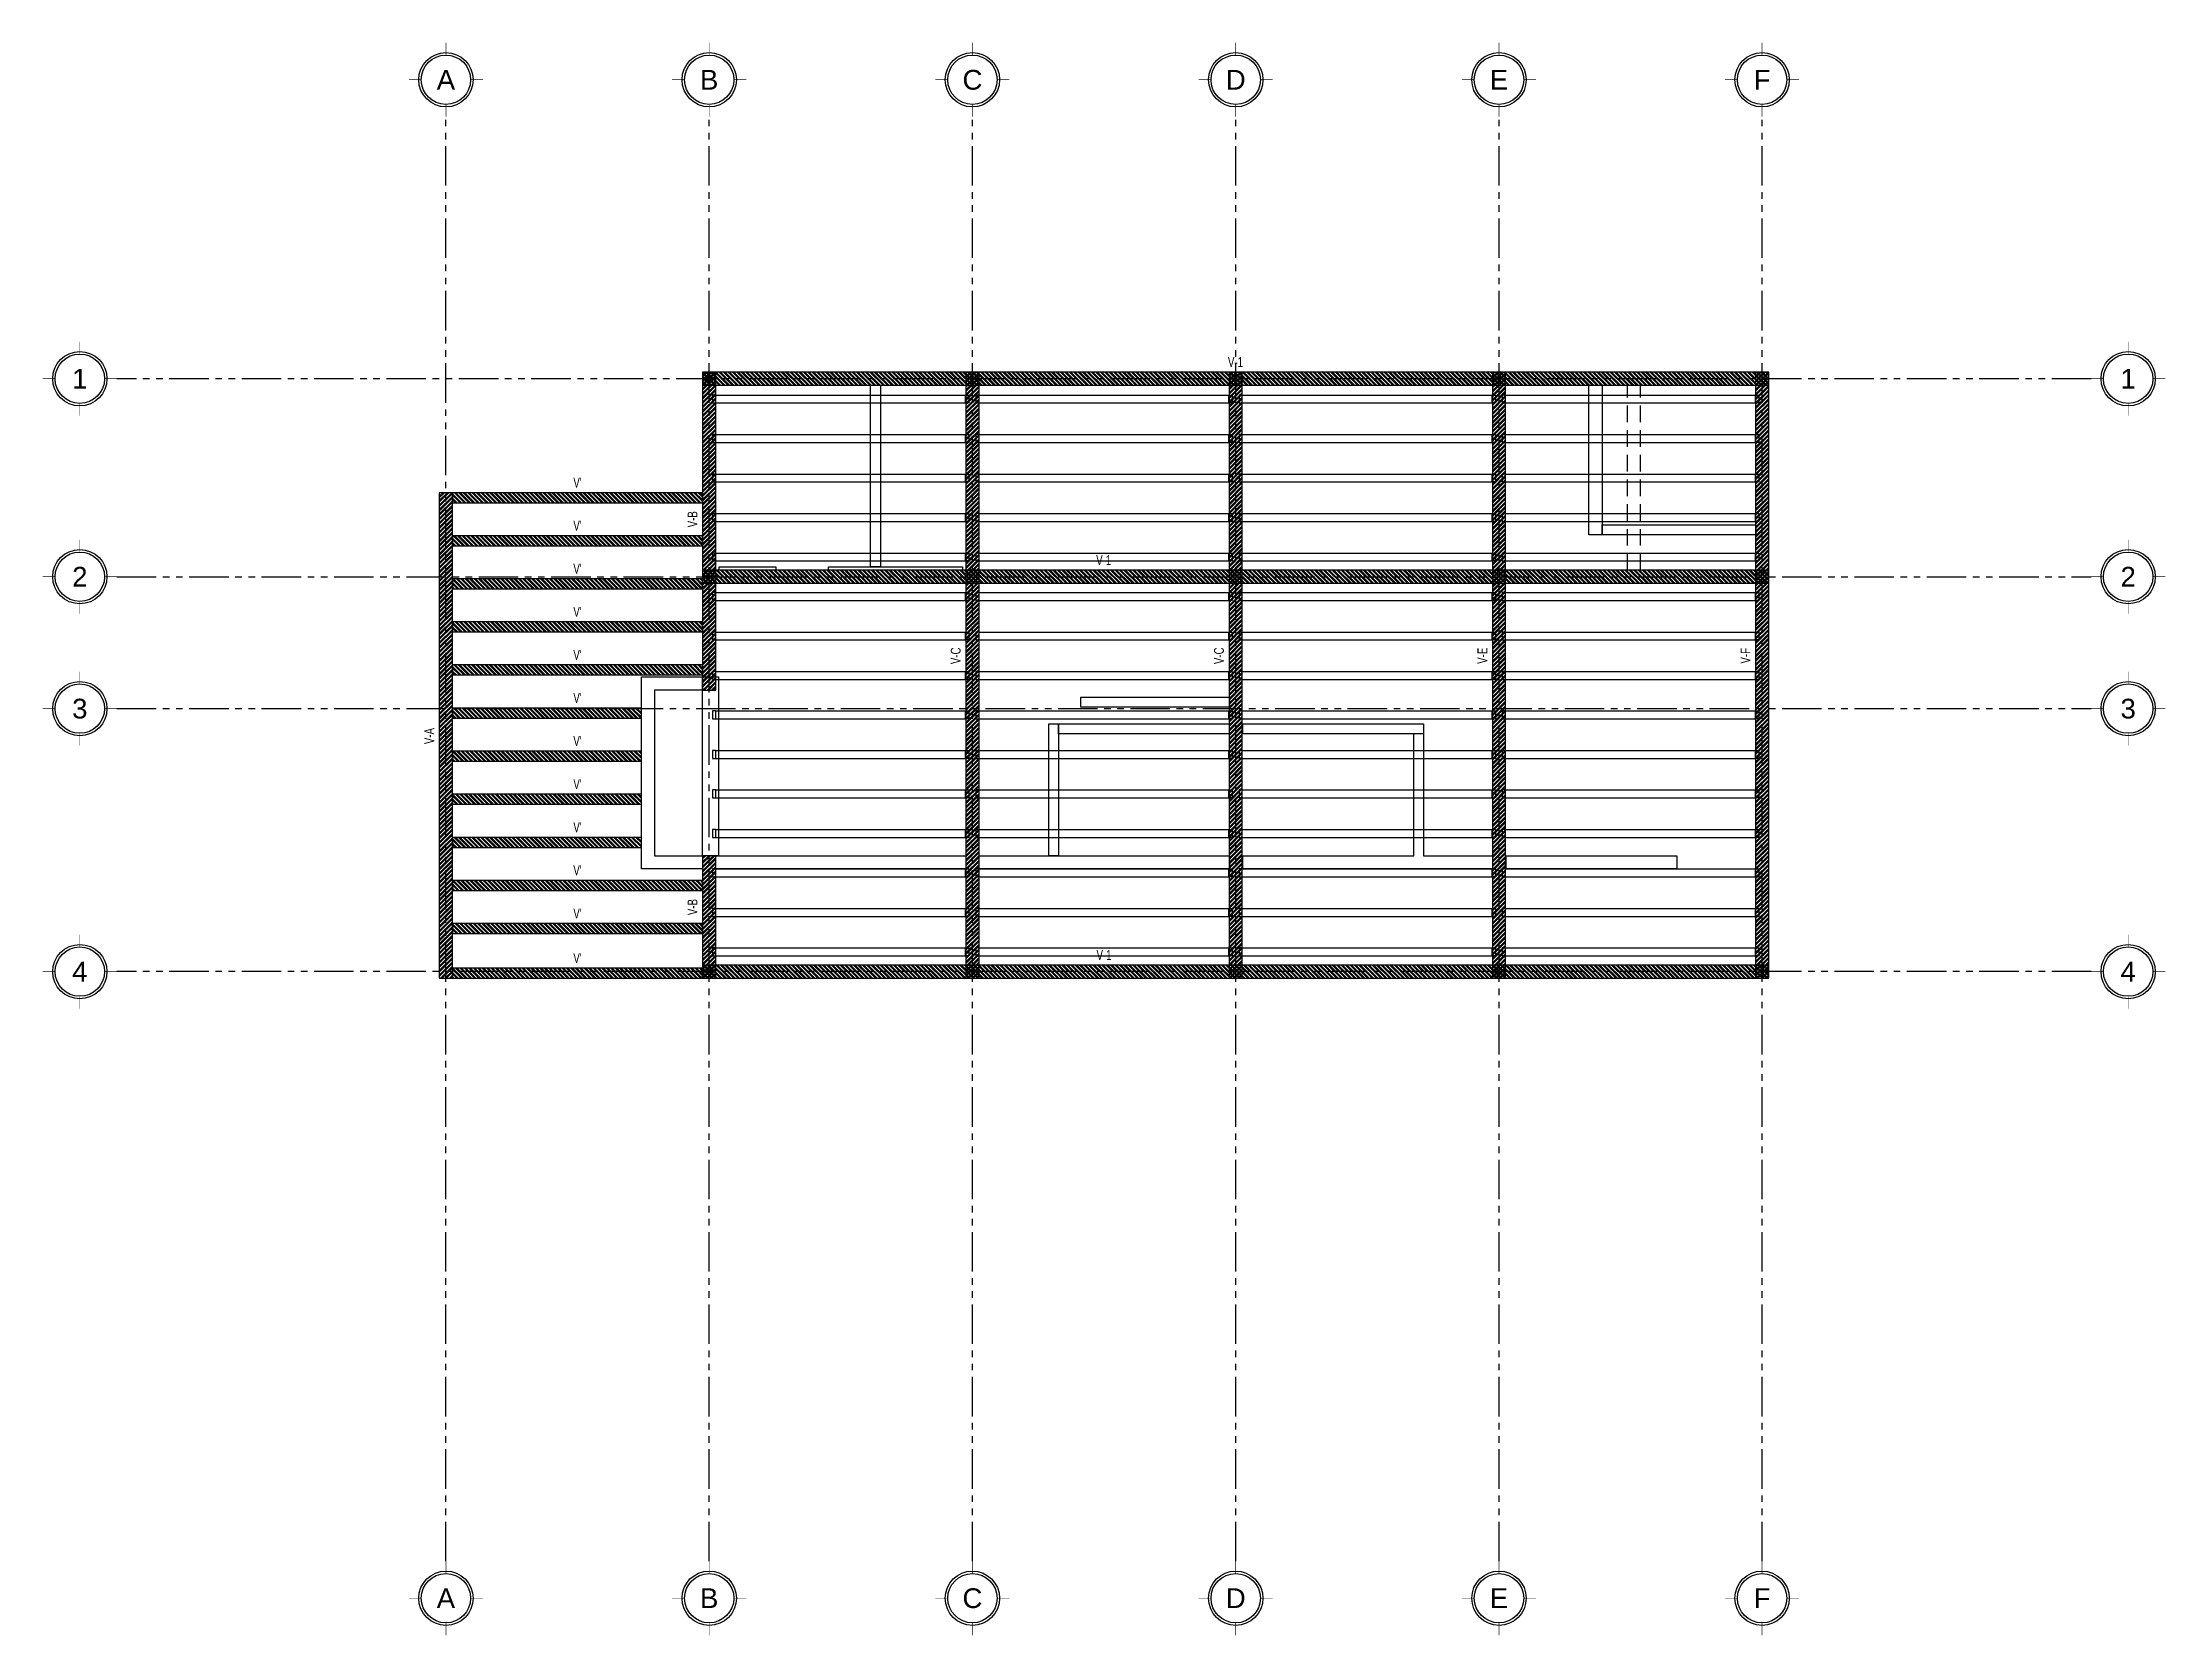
# Model space of a CAD drawing. Header units: metres. Extents: x -6.1 to 68.2, y -10.1 to 14.1.
# Drawn here: x -6.13 to 26.13, y -10.09 to 14.12 of the extents above; entities that cross this region are included whole.
import ezdxf
from ezdxf.enums import TextEntityAlignment as Align

# ---------------------------------------------------------------- set-up
doc = ezdxf.new("R2010")
doc.units = ezdxf.units.M
doc.header["$MEASUREMENT"] = 0
doc.linetypes.add('Xref_Ejes$0$ACAD_ISO05W100', pattern=[33, 24, -3, 0, -3, 0, -3])
doc.linetypes.add('Xref_Losa de Entrepiso$0$HIDDEN', pattern=[0.375, 0.25, -0.125])
for name, color, linetype in [('Xref_Ejes$0$00-EJES', 1, 'Xref_Ejes$0$ACAD_ISO05W100'), ('Xref_Ejes$0$Globo Eje', 1, 'Continuous'), ('Xref_Ejes$0$Texto', 7, 'Continuous'), ('Xref_Losa de Entrepiso$0$00-Novidesa', 7, 'Continuous'), ('Xref_Losa de Entrepiso$0$Cerramiento', 11, 'Continuous'), ('Xref_Losa de Entrepiso$0$VIGA', 3, 'Continuous')]:
    doc.layers.add(name, color=color, linetype=linetype)
doc.styles.add('Xref_Ejes$0$Arial', font='arial.ttf')
doc.styles.add('Xref_Losa de Entrepiso$0$ARIAL', font='arial.ttf', dxfattribs={"height": 2})

# ---------------------------------------------------------------- blocks, each defined once
blk = doc.blocks.new('*U203')
at = {"layer": 'Xref_Ejes$0$Globo Eje', "ltscale": 0.025, "const_width": 0.00938}
for points in [[(0, 0.5625), (0, 0.375)], [(-0.375, 0), (-0.5625, 0)], [(0.5625, 0), (0.375, 0)], [(0, -0.375), (0, -0.5625)]]:
    blk.add_lwpolyline(points, dxfattribs=at)
at = {"layer": 'Xref_Ejes$0$Globo Eje', "ltscale": 0.025}
for radius in [0.4125, 0.375]:
    blk.add_circle((0, 0), radius, dxfattribs=at)
at = {"layer": 'Xref_Ejes$0$Texto', "color": 7, "ltscale": 0.025, "style": 'Xref_Ejes$0$Arial'}
blk.add_attdef('EJE', text='', height=0.3, dxfattribs=at).set_placement((0, 0), align=Align.MIDDLE_CENTER)
blk = doc.blocks.new('Xref_Ejes')
at = {"layer": 'Xref_Ejes$0$00-EJES', "ltscale": 0.025}
for p, q in [((0, -8.957), (0, 12.987)), ((4, -8.957), (4, 12.987)), ((8, -8.957), (8, 12.987)), ((12, -8.957), (12, 12.987)), ((16, -8.957), (16, 12.987)), ((19.997, -8.957), (19.997, 12.987)), ((24.997, 9.008), (-5, 9.008)), ((-5, 6), (24.997, 6)), ((-5, 3.996), (24.997, 3.996)), ((24.997, 0), (-5, 0))]:
    blk.add_line(p, q, dxfattribs=at)
for p, values in [((0, 13.55), {'EJE': 'A'}), ((4, 13.55), {'EJE': 'B'}), ((8, 13.55), {'EJE': 'C'}), ((12, 13.55), {'EJE': 'D'}), ((16, 13.55), {'EJE': 'E'}), ((19.997, 13.55), {'EJE': 'F'}), ((-5.562, 9.008), {'EJE': '1'}), ((25.559, 9.008), {'EJE': '1'}), ((-5.562, 6), {'EJE': '2'}), ((25.559, 6), {'EJE': '2'}), ((-5.562, 3.996), {'EJE': '3'}), ((25.559, 3.996), {'EJE': '3'}), ((-5.562, 0), {'EJE': '4'}), ((25.559, 0), {'EJE': '4'}), ((0, -9.519), {'EJE': 'A'}), ((4, -9.519), {'EJE': 'B'}), ((8, -9.519), {'EJE': 'C'}), ((12, -9.519), {'EJE': 'D'}), ((16, -9.519), {'EJE': 'E'}), ((19.997, -9.519), {'EJE': 'F'})]:
    blk.add_blockref('*U203', p, dxfattribs=at).add_auto_attribs(values)
blk = doc.blocks.new('*U277')
at = {"layer": 'Xref_Losa de Entrepiso$0$VIGA', "ltscale": 0.025, "transparency": 33554559}
h = blk.add_hatch(dxfattribs=at)
h.set_pattern_fill('ANSI32', color=250, scale=0.005)
h.set_pattern_definition([(45, (-0.05, 7.285453), (-0.03367596, 0.03367596), []), (45, (-0.02755, 7.285453), (-0.03367596, 0.03367596), [])])
h.paths.add_polyline_path([(-0.125, 8.958), (-0.125, -0.25), (0.075, -0.25), (0.075, 8.958)])
at = {"layer": 'Xref_Losa de Entrepiso$0$VIGA', "ltscale": 0.025}
for p, q in [((0.075, 8.958), (-0.125, 8.958)), ((-0.125, 8.958), (-0.125, -0.25)), ((0.075, -0.25), (0.075, 8.958)), ((-0.125, -0.25), (0.075, -0.25))]:
    blk.add_line(p, q, dxfattribs=at)
at = {"layer": 'Xref_Losa de Entrepiso$0$VIGA', "ltscale": 0.025, "style": 'Xref_Losa de Entrepiso$0$ARIAL', "width": 0.7, "flags": 8}
blk.add_attdef('V-00', text='', height=0.15, rotation=90, dxfattribs=at).set_placement((-0.28, 4.649), align=Align.MIDDLE_CENTER)
blk = doc.blocks.new('*U274')
at = {"layer": 'Xref_Losa de Entrepiso$0$VIGA', "ltscale": 0.025, "transparency": 33554559}
h = blk.add_hatch(dxfattribs=at)
h.set_pattern_fill('ANSI32', color=250, scale=0.005, angle=-90)
h.set_pattern_definition([(315, (18.321727, 0.05), (0.03367596, 0.03367596), []), (315, (18.321727, 0.02755), (0.03367596, 0.03367596), [])])
h.paths.add_polyline_path([(15.997, 0.125), (-0.2, 0.125), (-0.2, -0.075), (15.997, -0.075)])
at = {"layer": 'Xref_Losa de Entrepiso$0$VIGA', "ltscale": 0.025}
for p, q in [((-0.2, 0.125), (-0.2, -0.075)), ((15.997, 0.125), (-0.2, 0.125)), ((15.997, -0.075), (15.997, 0.125)), ((-0.2, -0.075), (15.997, -0.075))]:
    blk.add_line(p, q, dxfattribs=at)
at = {"layer": 'Xref_Losa de Entrepiso$0$VIGA', "ltscale": 0.025, "style": 'Xref_Losa de Entrepiso$0$ARIAL', "width": 0.7, "flags": 8}
blk.add_attdef('V-00', text='', height=0.15, dxfattribs=at).set_placement((5.899, 0.278), align=Align.MIDDLE_CENTER)
blk = doc.blocks.new('*U272')
at = {"layer": 'Xref_Losa de Entrepiso$0$VIGA', "ltscale": 0.025, "transparency": 33554559}
h = blk.add_hatch(dxfattribs=at)
h.set_pattern_fill('ANSI32', color=250, scale=0.005, angle=-90)
h.set_pattern_definition([(315, (18.32673, 0.05), (0.03367596, 0.03367596), []), (315, (18.32673, 0.02755), (0.03367596, 0.03367596), [])])
h.paths.add_polyline_path([(15.997, 0.125), (-0.2, 0.125), (-0.2, -0.075), (15.997, -0.075)])
at = {"layer": 'Xref_Losa de Entrepiso$0$VIGA', "ltscale": 0.025}
for p, q in [((-0.2, 0.125), (-0.2, -0.075)), ((15.997, 0.125), (-0.2, 0.125)), ((15.997, -0.075), (15.997, 0.125)), ((-0.2, -0.075), (15.997, -0.075))]:
    blk.add_line(p, q, dxfattribs=at)
at = {"layer": 'Xref_Losa de Entrepiso$0$VIGA', "ltscale": 0.025, "style": 'Xref_Losa de Entrepiso$0$ARIAL', "width": 0.7, "flags": 8}
blk.add_attdef('V-00', text='', height=0.15, dxfattribs=at).set_placement((5.894, 0.278), align=Align.MIDDLE_CENTER)
blk = doc.blocks.new('*U273')
at = {"layer": 'Xref_Losa de Entrepiso$0$VIGA', "ltscale": 0.025, "transparency": 33554559}
h = blk.add_hatch(dxfattribs=at)
h.set_pattern_fill('ANSI32', color=250, scale=0.005)
h.set_pattern_definition([(45, (-0.05, 7.285453), (-0.03367596, 0.03367596), []), (45, (-0.02755, 7.285453), (-0.03367596, 0.03367596), [])])
h.paths.add_polyline_path([(-0.125, 8.958), (-0.125, -0.25), (0.075, -0.25), (0.075, 8.958)])
at = {"layer": 'Xref_Losa de Entrepiso$0$VIGA', "ltscale": 0.025}
for p, q in [((0.075, 8.958), (-0.125, 8.958)), ((-0.125, 8.958), (-0.125, -0.25)), ((0.075, -0.25), (0.075, 8.958)), ((-0.125, -0.25), (0.075, -0.25))]:
    blk.add_line(p, q, dxfattribs=at)
at = {"layer": 'Xref_Losa de Entrepiso$0$VIGA', "ltscale": 0.025, "style": 'Xref_Losa de Entrepiso$0$ARIAL', "width": 0.7, "flags": 8}
blk.add_attdef('V-00', text='', height=0.15, rotation=90, dxfattribs=at).set_placement((-0.28, 4.649), align=Align.MIDDLE_CENTER)
blk = doc.blocks.new('*U275')
at = {"layer": 'Xref_Losa de Entrepiso$0$VIGA', "ltscale": 0.025, "transparency": 33554559}
h = blk.add_hatch(dxfattribs=at)
h.set_pattern_fill('ANSI32', color=250, scale=0.005)
h.set_pattern_definition([(45, (-0.05, 7.287507), (-0.03367596, 0.03367596), []), (45, (-0.02755, 7.287507), (-0.03367596, 0.03367596), [])])
h.paths.add_polyline_path([(-0.125, 8.96), (-0.125, -0.248), (0.075, -0.248), (0.075, 8.96)])
at = {"layer": 'Xref_Losa de Entrepiso$0$VIGA', "ltscale": 0.025}
for p, q in [((0.075, 8.96), (-0.125, 8.96)), ((-0.125, 8.96), (-0.125, -0.248)), ((0.075, -0.248), (0.075, 8.96)), ((-0.125, -0.248), (0.075, -0.248))]:
    blk.add_line(p, q, dxfattribs=at)
at = {"layer": 'Xref_Losa de Entrepiso$0$VIGA', "ltscale": 0.025, "style": 'Xref_Losa de Entrepiso$0$ARIAL', "width": 0.7, "flags": 8}
blk.add_attdef('V-00', text='', height=0.15, rotation=90, dxfattribs=at).set_placement((-0.278, 4.651), align=Align.MIDDLE_CENTER)
blk = doc.blocks.new('*U276')
at = {"layer": 'Xref_Losa de Entrepiso$0$VIGA', "ltscale": 0.025, "transparency": 33554559}
h = blk.add_hatch(dxfattribs=at)
h.set_pattern_fill('ANSI32', color=250, scale=0.005)
h.set_pattern_definition([(45, (-0.05, 7.2834), (-0.03367596, 0.03367596), []), (45, (-0.02755, 7.2834), (-0.03367596, 0.03367596), [])])
h.paths.add_polyline_path([(-0.125, 8.958), (-0.125, -0.25), (0.075, -0.25), (0.075, 8.958)])
at = {"layer": 'Xref_Losa de Entrepiso$0$VIGA', "ltscale": 0.025}
for p, q in [((0.075, 8.958), (-0.125, 8.958)), ((-0.125, 8.958), (-0.125, -0.25)), ((0.075, -0.25), (0.075, 8.958)), ((-0.125, -0.25), (0.075, -0.25))]:
    blk.add_line(p, q, dxfattribs=at)
at = {"layer": 'Xref_Losa de Entrepiso$0$VIGA', "ltscale": 0.025, "style": 'Xref_Losa de Entrepiso$0$ARIAL', "width": 0.7, "flags": 8}
blk.add_attdef('V-00', text='', height=0.15, rotation=90, dxfattribs=at).set_placement((-0.278, 4.649), align=Align.MIDDLE_CENTER)
blk = doc.blocks.new('*U270')
at = {"layer": 'Xref_Losa de Entrepiso$0$VIGA', "ltscale": 0.025, "transparency": 33554559}
h = blk.add_hatch(dxfattribs=at)
h.set_pattern_fill('ANSI32', color=250, scale=0.005, angle=-90)
h.set_pattern_definition([(315, (14.376727, 0.05), (0.03367596, 0.03367596), []), (315, (14.376727, 0.02755), (0.03367596, 0.03367596), [])])
h.paths.add_polyline_path([(15.997, 0.125), (-0.2, 0.125), (-0.2, -0.075), (15.997, -0.075)])
at = {"layer": 'Xref_Losa de Entrepiso$0$VIGA', "ltscale": 0.025}
for p, q in [((-0.2, 0.125), (-0.2, -0.075)), ((15.997, 0.125), (-0.2, 0.125)), ((15.997, -0.075), (15.997, 0.125)), ((-0.2, -0.075), (15.997, -0.075))]:
    blk.add_line(p, q, dxfattribs=at)
at = {"layer": 'Xref_Losa de Entrepiso$0$VIGA', "ltscale": 0.025, "style": 'Xref_Losa de Entrepiso$0$ARIAL', "width": 0.7, "flags": 8}
blk.add_attdef('V-00', text='', height=0.15, dxfattribs=at).set_placement((7.896, 0.278), align=Align.MIDDLE_CENTER)
blk = doc.blocks.new('*U271')
at = {"layer": 'Xref_Losa de Entrepiso$0$VIGA', "ltscale": 0.025, "transparency": 33554559}
h = blk.add_hatch(dxfattribs=at)
h.set_pattern_fill('ANSI32', color=250, scale=0.005)
h.set_pattern_definition([(45, (-0.05, -0.06063), (-0.033676, 0.033676), []), (45, (-0.02755, -0.06063), (-0.033676, 0.033676), [])])
h.paths.add_polyline_path([(-0.125, 1.612), (-0.125, -0.25), (0.075, -0.25), (0.075, 1.612)])
at = {"layer": 'Xref_Losa de Entrepiso$0$VIGA', "ltscale": 0.025}
for p, q in [((0.075, 1.612), (-0.125, 1.612)), ((-0.125, 1.612), (-0.125, -0.25)), ((0.075, -0.25), (0.075, 1.612)), ((-0.125, -0.25), (0.075, -0.25))]:
    blk.add_line(p, q, dxfattribs=at)
at = {"layer": 'Xref_Losa de Entrepiso$0$VIGA', "ltscale": 0.025, "style": 'Xref_Losa de Entrepiso$0$ARIAL', "width": 0.7, "flags": 8}
blk.add_attdef('V-00', text='', height=0.15, rotation=90, dxfattribs=at).set_placement((-0.278, 0.831), align=Align.MIDDLE_CENTER)
blk = doc.blocks.new('*U268')
at = {"layer": 'Xref_Losa de Entrepiso$0$VIGA', "ltscale": 0.025, "transparency": 33554559}
h = blk.add_hatch(dxfattribs=at)
h.set_pattern_fill('ANSI32', color=250, scale=0.005)
h.set_pattern_definition([(45, (-0.05, -0.01063), (-0.03367596, 0.03367596), []), (45, (-0.02755, -0.01063), (-0.03367596, 0.03367596), [])])
h.paths.add_polyline_path([(-0.125, 4.629), (-0.125, -0.2), (0.075, -0.2), (0.075, 4.629)])
at = {"layer": 'Xref_Losa de Entrepiso$0$VIGA', "ltscale": 0.025}
for p, q in [((0.075, 4.629), (-0.125, 4.629)), ((-0.125, 4.629), (-0.125, -0.2)), ((0.075, -0.2), (0.075, 4.629)), ((-0.125, -0.2), (0.075, -0.2))]:
    blk.add_line(p, q, dxfattribs=at)
at = {"layer": 'Xref_Losa de Entrepiso$0$VIGA', "ltscale": 0.025, "style": 'Xref_Losa de Entrepiso$0$ARIAL', "width": 0.7, "flags": 8}
blk.add_attdef('V-00', text='', height=0.15, rotation=90, dxfattribs=at).set_placement((-0.278, 2.393), align=Align.MIDDLE_CENTER)
blk = doc.blocks.new('*U269')
at = {"layer": 'Xref_Losa de Entrepiso$0$VIGA', "ltscale": 0.025, "transparency": 33554559}
h = blk.add_hatch(dxfattribs=at)
h.set_pattern_fill('ANSI32', color=250, scale=0.005)
h.set_pattern_definition([(45, (-0.05, 5.454467), (-0.03367596, 0.03367596), []), (45, (-0.02755, 5.454467), (-0.03367596, 0.03367596), [])])
h.paths.add_polyline_path([(-0.125, 7.127), (-0.125, -0.25), (0.075, -0.25), (0.075, 7.127)])
at = {"layer": 'Xref_Losa de Entrepiso$0$VIGA', "ltscale": 0.025}
for p, q in [((0.075, 7.127), (-0.125, 7.127)), ((-0.125, 7.127), (-0.125, -0.25)), ((0.075, -0.25), (0.075, 7.127)), ((-0.125, -0.25), (0.075, -0.25))]:
    blk.add_line(p, q, dxfattribs=at)
at = {"layer": 'Xref_Losa de Entrepiso$0$VIGA', "ltscale": 0.025, "style": 'Xref_Losa de Entrepiso$0$ARIAL', "width": 0.7, "flags": 8}
blk.add_attdef('V-00', text='', height=0.15, rotation=90, dxfattribs=at).set_placement((-0.278, 3.429), align=Align.MIDDLE_CENTER)
blk = doc.blocks.new('*U267')
at = {"layer": 'Xref_Losa de Entrepiso$0$VIGA', "ltscale": 0.025, "transparency": 33554559}
h = blk.add_hatch(dxfattribs=at)
h.set_pattern_fill('ANSI32', color=250, scale=0.005)
h.set_pattern_definition([(45, (-0.0024, 2.375013), (-0.033676, 0.033676), []), (45, (0.02005, 2.375013), (-0.033676, 0.033676), [])])
h.paths.add_polyline_path([(-0.077, 3.8), (-0.077, 0), (0.075, 0), (0.075, 3.8)])
at = {"layer": 'Xref_Losa de Entrepiso$0$VIGA', "ltscale": 0.025}
for p, q in [((0.075, 3.8), (-0.077, 3.8)), ((-0.077, 3.8), (-0.077, 0)), ((0.075, 0), (0.075, 3.8)), ((-0.077, 0), (0.075, 0))]:
    blk.add_line(p, q, dxfattribs=at)
at = {"layer": 'Xref_Losa de Entrepiso$0$VIGA', "ltscale": 0.025, "style": 'Xref_Losa de Entrepiso$0$ARIAL', "width": 0.7, "flags": 8}
blk.add_attdef('V-00', text='', height=0.15, rotation=90, dxfattribs=at).set_placement((-0.23, 1.899), align=Align.MIDDLE_CENTER)
blk = doc.blocks.new('*U221')
at = {"layer": 'Xref_Losa de Entrepiso$0$00-Novidesa'}
for points in [[(-1.898, -0.06), (-1.898, 0.06), (-1.948, 0.06), (-1.948, -0.06), (1.898, -0.06)], [(-1.898, 0.06), (1.948, 0.06), (1.948, -0.06), (1.898, -0.06), (1.898, 0.06)]]:
    blk.add_lwpolyline(points, dxfattribs=at)
blk = doc.blocks.new('*U222')
at = {"layer": 'Xref_Losa de Entrepiso$0$00-Novidesa', "color": 0, "linetype": 'ByBlock', "lineweight": -2, "transparency": 16777216}
for p in [(0, 5.4), (4, 5.4), (8, 5.4), (12, 5.4), (0, 4.8), (4, 4.8), (8, 4.8), (12, 4.8), (0, 4.2), (4, 4.2), (8, 4.2), (12, 4.2), (0, 3.6), (4, 3.6), (8, 3.6), (12, 3.6), (0, 3), (4, 3), (8, 3), (12, 3), (0, 2.4), (4, 2.4), (8, 2.4), (12, 2.4), (0, 1.8), (4, 1.8), (8, 1.8), (12, 1.8), (0, 1.2), (4, 1.2), (8, 1.2), (12, 1.2), (0, 0.6), (4, 0.6), (8, 0.6), (12, 0.6), (0, 0), (4, 0), (8, 0), (12, 0)]:
    blk.add_blockref('*U221', p, dxfattribs=at)
blk = doc.blocks.new('*U223')
at = {"layer": 'Xref_Losa de Entrepiso$0$00-Novidesa'}
for points in [[(-1.898, -0.06), (-1.898, 0.06), (-1.948, 0.06), (-1.948, -0.06), (1.898, -0.06)], [(-1.898, 0.06), (1.948, 0.06), (1.948, -0.06), (1.898, -0.06), (1.898, 0.06)]]:
    blk.add_lwpolyline(points, dxfattribs=at)
blk = doc.blocks.new('*U224')
at = {"layer": 'Xref_Losa de Entrepiso$0$00-Novidesa', "color": 0, "linetype": 'ByBlock', "lineweight": -2, "transparency": 16777216}
for p in [(0, 2.4), (4, 2.4), (8, 2.4), (12, 2.4), (0, 1.8), (4, 1.8), (8, 1.8), (12, 1.8), (0, 1.2), (4, 1.2), (8, 1.2), (12, 1.2), (0, 0.6), (4, 0.6), (8, 0.6), (12, 0.6), (0, 0), (4, 0), (8, 0), (12, 0)]:
    blk.add_blockref('*U223', p, dxfattribs=at)
blk = doc.blocks.new('*U266')
at = {"layer": 'Xref_Losa de Entrepiso$0$VIGA', "ltscale": 0.025, "transparency": 33554559}
h = blk.add_hatch(dxfattribs=at)
h.set_pattern_fill('ANSI32', color=250, scale=0.005)
h.set_pattern_definition([(45, (-0.0024, 1.44494), (-0.033676, 0.033676), []), (45, (0.02005, 1.44494), (-0.033676, 0.033676), [])])
h.paths.add_polyline_path([(-0.077, 2.87), (-0.077, 0), (0.075, 0), (0.075, 2.87)])
at = {"layer": 'Xref_Losa de Entrepiso$0$VIGA', "ltscale": 0.025}
for p, q in [((0.075, 2.87), (-0.077, 2.87)), ((-0.077, 2.87), (-0.077, 0)), ((0.075, 0), (0.075, 2.87)), ((-0.077, 0), (0.075, 0))]:
    blk.add_line(p, q, dxfattribs=at)
at = {"layer": 'Xref_Losa de Entrepiso$0$VIGA', "ltscale": 0.025, "style": 'Xref_Losa de Entrepiso$0$ARIAL', "width": 0.7, "flags": 8}
blk.add_attdef('V-00', text='', height=0.15, rotation=90, dxfattribs=at).set_placement((-0.23, 1.899), align=Align.MIDDLE_CENTER)
blk = doc.blocks.new('*U282')
at = {"layer": 'Xref_Losa de Entrepiso$0$VIGA', "ltscale": 0.025, "transparency": 33554559}
h = blk.add_hatch(dxfattribs=at)
h.set_pattern_fill('ANSI32', color=250, scale=0.005)
h.set_pattern_definition([(45, (-0.0024, 2.375013), (-0.033676, 0.033676), []), (45, (0.02005, 2.375013), (-0.033676, 0.033676), [])])
h.paths.add_polyline_path([(-0.077, 3.8), (-0.077, 0), (0.075, 0), (0.075, 3.8)])
at = {"layer": 'Xref_Losa de Entrepiso$0$VIGA', "ltscale": 0.025}
for p, q in [((0.075, 3.8), (-0.077, 3.8)), ((-0.077, 3.8), (-0.077, 0)), ((0.075, 0), (0.075, 3.8)), ((-0.077, 0), (0.075, 0))]:
    blk.add_line(p, q, dxfattribs=at)
at = {"layer": 'Xref_Losa de Entrepiso$0$VIGA', "ltscale": 0.025, "style": 'Xref_Losa de Entrepiso$0$ARIAL', "width": 0.7, "flags": 8}
blk.add_attdef('V-00', text='', height=0.15, rotation=90, dxfattribs=at).set_placement((-0.23, 1.899), align=Align.MIDDLE_CENTER)
blk = doc.blocks.new('Xref_Losa de Entrepiso')
at = {"layer": 'Xref_Losa de Entrepiso$0$Cerramiento', "linetype": 'Xref_Losa de Entrepiso$0$HIDDEN'}
for p, q in [((17.95, 6.1), (17.95, 8.908)), ((18.15, 6.1), (18.15, 8.908))]:
    blk.add_line(p, q, dxfattribs=at)
at = {"layer": 'Xref_Losa de Entrepiso$0$Cerramiento'}
for points in [[(6.602, 6.149), (6.452, 6.149), (6.452, 8.908), (6.602, 8.908)], [(17.365, 8.908), (17.566, 8.908), (17.566, 6.638), (17.365, 6.638)], [(19.9, 6.638), (17.566, 6.638), (17.566, 6.788), (19.9, 6.788)], [(4.15, 6.15), (5.015, 6.15), (5.015, 6.1), (4.15, 6.1)], [(5.815, 6.149), (7.85, 6.149), (7.85, 6.1), (5.815, 6.1)], [(3.17, 4.279), (3.17, 1.762), (3.9, 1.762), (3.9, 1.562), (3.17, 1.562), (3.17, 1.562), (2.97, 1.562), (2.97, 4.279), (2.97, 4.479), (3.9, 4.479), (3.9, 4.279)], [(3.9, 4.479), (4.144, 4.479), (4.144, 1.762), (3.9, 1.762)], [(9.646, 4.168), (11.907, 4.168), (11.907, 4.019), (9.646, 4.019)], [(9.308, 1.762), (9.158, 1.762), (9.158, 3.763), (9.308, 3.763)], [(9.308, 3.763), (11.9, 3.763), (11.9, 3.614), (9.308, 3.614)], [(12.107, 3.765), (14.854, 3.765), (14.854, 3.614), (12.107, 3.614)], [(4.1, 1.762), (7.9, 1.762), (7.9, 1.562), (4.1, 1.562)], [(16.107, 1.762), (18.7, 1.762), (18.7, 1.562), (16.107, 1.562)]]:
    blk.add_lwpolyline(points, close=True, dxfattribs=at)
for points in [[(14.704, 1.762), (14.704, 3.613)], [(14.705, 3.763), (14.855, 3.763), (14.855, 1.762)], [(9.799, 1.762), (9.799, 1.762), (11.907, 1.762), (11.907, 1.562), (8.1, 1.562), (8.1, 1.762), (9.799, 1.762)], [(14.855, 1.762), (15.9, 1.762), (15.9, 1.562), (12.107, 1.562), (12.107, 1.762), (14.704, 1.762)]]:
    blk.add_lwpolyline(points, dxfattribs=at)
at = {"ltscale": 0.025}
ref = blk.add_blockref('*U268', (4.025, 4.479), dxfattribs=at)
ref.add_attrib('V-00', 'V-B', dxfattribs={"layer": 'Xref_Losa de Entrepiso$0$VIGA', "ltscale": 0.025, "height": 0.15, "rotation": 90, "style": 'Xref_Losa de Entrepiso$0$ARIAL', "width": 0.7}).set_placement((3.747, 6.873), align=Align.MIDDLE_CENTER)
ref = blk.add_blockref('*U270', (4.1, 8.983), dxfattribs=at)
ref.add_attrib('V-00', 'V-1', dxfattribs={"layer": 'Xref_Losa de Entrepiso$0$VIGA', "ltscale": 0.025, "height": 0.15, "style": 'Xref_Losa de Entrepiso$0$ARIAL', "width": 0.7}).set_placement((11.996, 9.261), align=Align.MIDDLE_CENTER)
ref = blk.add_blockref('*U277', (8.025, 0.15), dxfattribs=at)
ref.add_attrib('V-00', 'V-C', dxfattribs={"layer": 'Xref_Losa de Entrepiso$0$VIGA', "ltscale": 0.025, "height": 0.15, "rotation": 90, "style": 'Xref_Losa de Entrepiso$0$ARIAL', "width": 0.7}).set_placement((7.745, 4.799), align=Align.MIDDLE_CENTER)
ref = blk.add_blockref('*U273', (12.025, 0.15), dxfattribs=at)
ref.add_attrib('V-00', 'V-C', dxfattribs={"layer": 'Xref_Losa de Entrepiso$0$VIGA', "ltscale": 0.025, "height": 0.15, "rotation": 90, "style": 'Xref_Losa de Entrepiso$0$ARIAL', "width": 0.7}).set_placement((11.745, 4.799), align=Align.MIDDLE_CENTER)
ref = blk.add_blockref('*U275', (16.025, 0.148), dxfattribs=at)
ref.add_attrib('V-00', 'V-E', dxfattribs={"layer": 'Xref_Losa de Entrepiso$0$VIGA', "ltscale": 0.025, "height": 0.15, "rotation": 90, "style": 'Xref_Losa de Entrepiso$0$ARIAL', "width": 0.7}).set_placement((15.747, 4.799), align=Align.MIDDLE_CENTER)
ref = blk.add_blockref('*U276', (20.022, 0.15), dxfattribs=at)
ref.add_attrib('V-00', 'V-F', dxfattribs={"layer": 'Xref_Losa de Entrepiso$0$VIGA', "ltscale": 0.025, "height": 0.15, "rotation": 90, "style": 'Xref_Losa de Entrepiso$0$ARIAL', "width": 0.7}).set_placement((19.744, 4.799), align=Align.MIDDLE_CENTER)
ref = blk.add_blockref('*U267', (0.1, 7.2), dxfattribs=dict(at, rotation=270))
ref.add_attrib('V-00', "V'", dxfattribs={"layer": 'Xref_Losa de Entrepiso$0$VIGA', "ltscale": 0.025, "height": 0.15, "style": 'Xref_Losa de Entrepiso$0$ARIAL', "width": 0.7}).set_placement((1.999, 7.43), align=Align.MIDDLE_CENTER)
ref = blk.add_blockref('*U269', (0.025, 0.15), dxfattribs=at)
ref.add_attrib('V-00', 'V-A', dxfattribs={"layer": 'Xref_Losa de Entrepiso$0$VIGA', "ltscale": 0.025, "height": 0.15, "rotation": 90, "style": 'Xref_Losa de Entrepiso$0$ARIAL', "width": 0.7}).set_placement((-0.253, 3.579), align=Align.MIDDLE_CENTER)
ref = blk.add_blockref('*U267', (0.1, 6.545), dxfattribs=dict(at, rotation=270))
ref.add_attrib('V-00', "V'", dxfattribs={"layer": 'Xref_Losa de Entrepiso$0$VIGA', "ltscale": 0.025, "height": 0.15, "style": 'Xref_Losa de Entrepiso$0$ARIAL', "width": 0.7}).set_placement((1.999, 6.776), align=Align.MIDDLE_CENTER)
ref = blk.add_blockref('*U267', (0.1, 5.891), dxfattribs=dict(at, rotation=270))
ref.add_attrib('V-00', "V'", dxfattribs={"layer": 'Xref_Losa de Entrepiso$0$VIGA', "ltscale": 0.025, "height": 0.15, "style": 'Xref_Losa de Entrepiso$0$ARIAL', "width": 0.7}).set_placement((1.999, 6.121), align=Align.MIDDLE_CENTER)
ref = blk.add_blockref('*U272', (4.1, 5.975), dxfattribs=at)
ref.add_attrib('V-00', 'V-1', dxfattribs={"layer": 'Xref_Losa de Entrepiso$0$VIGA', "ltscale": 0.025, "height": 0.15, "style": 'Xref_Losa de Entrepiso$0$ARIAL', "width": 0.7}).set_placement((9.994, 6.253), align=Align.MIDDLE_CENTER)
ref = blk.add_blockref('*U267', (0.1, 5.237), dxfattribs=dict(at, rotation=270))
ref.add_attrib('V-00', "V'", dxfattribs={"layer": 'Xref_Losa de Entrepiso$0$VIGA', "ltscale": 0.025, "height": 0.15, "style": 'Xref_Losa de Entrepiso$0$ARIAL', "width": 0.7}).set_placement((1.999, 5.467), align=Align.MIDDLE_CENTER)
ref = blk.add_blockref('*U267', (0.1, 4.582), dxfattribs=dict(at, rotation=270))
ref.add_attrib('V-00', "V'", dxfattribs={"layer": 'Xref_Losa de Entrepiso$0$VIGA', "ltscale": 0.025, "height": 0.15, "style": 'Xref_Losa de Entrepiso$0$ARIAL', "width": 0.7}).set_placement((1.999, 4.812), align=Align.MIDDLE_CENTER)
ref = blk.add_blockref('*U266', (0.1, 3.928), dxfattribs=dict(at, rotation=270))
ref.add_attrib('V-00', "V'", dxfattribs={"layer": 'Xref_Losa de Entrepiso$0$VIGA', "ltscale": 0.025, "height": 0.15, "style": 'Xref_Losa de Entrepiso$0$ARIAL', "width": 0.7}).set_placement((1.999, 4.158), align=Align.MIDDLE_CENTER)
ref = blk.add_blockref('*U266', (0.1, 3.273), dxfattribs=dict(at, rotation=270))
ref.add_attrib('V-00', "V'", dxfattribs={"layer": 'Xref_Losa de Entrepiso$0$VIGA', "ltscale": 0.025, "height": 0.15, "style": 'Xref_Losa de Entrepiso$0$ARIAL', "width": 0.7}).set_placement((1.999, 3.503), align=Align.MIDDLE_CENTER)
ref = blk.add_blockref('*U266', (0.1, 2.619), dxfattribs=dict(at, rotation=270))
ref.add_attrib('V-00', "V'", dxfattribs={"layer": 'Xref_Losa de Entrepiso$0$VIGA', "ltscale": 0.025, "height": 0.15, "style": 'Xref_Losa de Entrepiso$0$ARIAL', "width": 0.7}).set_placement((1.999, 2.849), align=Align.MIDDLE_CENTER)
ref = blk.add_blockref('*U266', (0.1, 1.963), dxfattribs=dict(at, rotation=270))
ref.add_attrib('V-00', "V'", dxfattribs={"layer": 'Xref_Losa de Entrepiso$0$VIGA', "ltscale": 0.025, "height": 0.15, "style": 'Xref_Losa de Entrepiso$0$ARIAL', "width": 0.7}).set_placement((1.999, 2.193), align=Align.MIDDLE_CENTER)
ref = blk.add_blockref('*U267', (0.1, 1.308), dxfattribs=dict(at, rotation=270))
ref.add_attrib('V-00', "V'", dxfattribs={"layer": 'Xref_Losa de Entrepiso$0$VIGA', "ltscale": 0.025, "height": 0.15, "style": 'Xref_Losa de Entrepiso$0$ARIAL', "width": 0.7}).set_placement((1.999, 1.539), align=Align.MIDDLE_CENTER)
ref = blk.add_blockref('*U271', (4.025, 0.15), dxfattribs=at)
ref.add_attrib('V-00', 'V-B', dxfattribs={"layer": 'Xref_Losa de Entrepiso$0$VIGA', "ltscale": 0.025, "height": 0.15, "rotation": 90, "style": 'Xref_Losa de Entrepiso$0$ARIAL', "width": 0.7}).set_placement((3.747, 0.981), align=Align.MIDDLE_CENTER)
ref = blk.add_blockref('*U267', (0.1, 0.654), dxfattribs=dict(at, rotation=270))
ref.add_attrib('V-00', "V'", dxfattribs={"layer": 'Xref_Losa de Entrepiso$0$VIGA', "ltscale": 0.025, "height": 0.15, "style": 'Xref_Losa de Entrepiso$0$ARIAL', "width": 0.7}).set_placement((1.999, 0.884), align=Align.MIDDLE_CENTER)
ref = blk.add_blockref('*U274', (4.1, -0.025), dxfattribs=at)
ref.add_attrib('V-00', 'V-1', dxfattribs={"layer": 'Xref_Losa de Entrepiso$0$VIGA', "ltscale": 0.025, "height": 0.15, "style": 'Xref_Losa de Entrepiso$0$ARIAL', "width": 0.7}).set_placement((9.999, 0.253), align=Align.MIDDLE_CENTER)
ref = blk.add_blockref('*U282', (0.1, -0.025), dxfattribs=dict(at, rotation=270))
ref.add_attrib('V-00', "V'", dxfattribs={"layer": 'Xref_Losa de Entrepiso$0$VIGA', "ltscale": 0.025, "height": 0.15, "style": 'Xref_Losa de Entrepiso$0$ARIAL', "width": 0.7}).set_placement((1.999, 0.205), align=Align.MIDDLE_CENTER)
at = {"layer": 'Xref_Losa de Entrepiso$0$00-Novidesa'}
for name, p in [('*U224', (5.998, 6.3)), ('*U222', (5.998, 0.3))]:
    blk.add_blockref(name, p, dxfattribs=at)

msp = doc.modelspace()

# ---------------------------------------------------------------- block references
for name in ['Xref_Ejes', 'Xref_Losa de Entrepiso']:
    msp.add_blockref(name, (0, 0))

doc.saveas('drawing.dxf')
